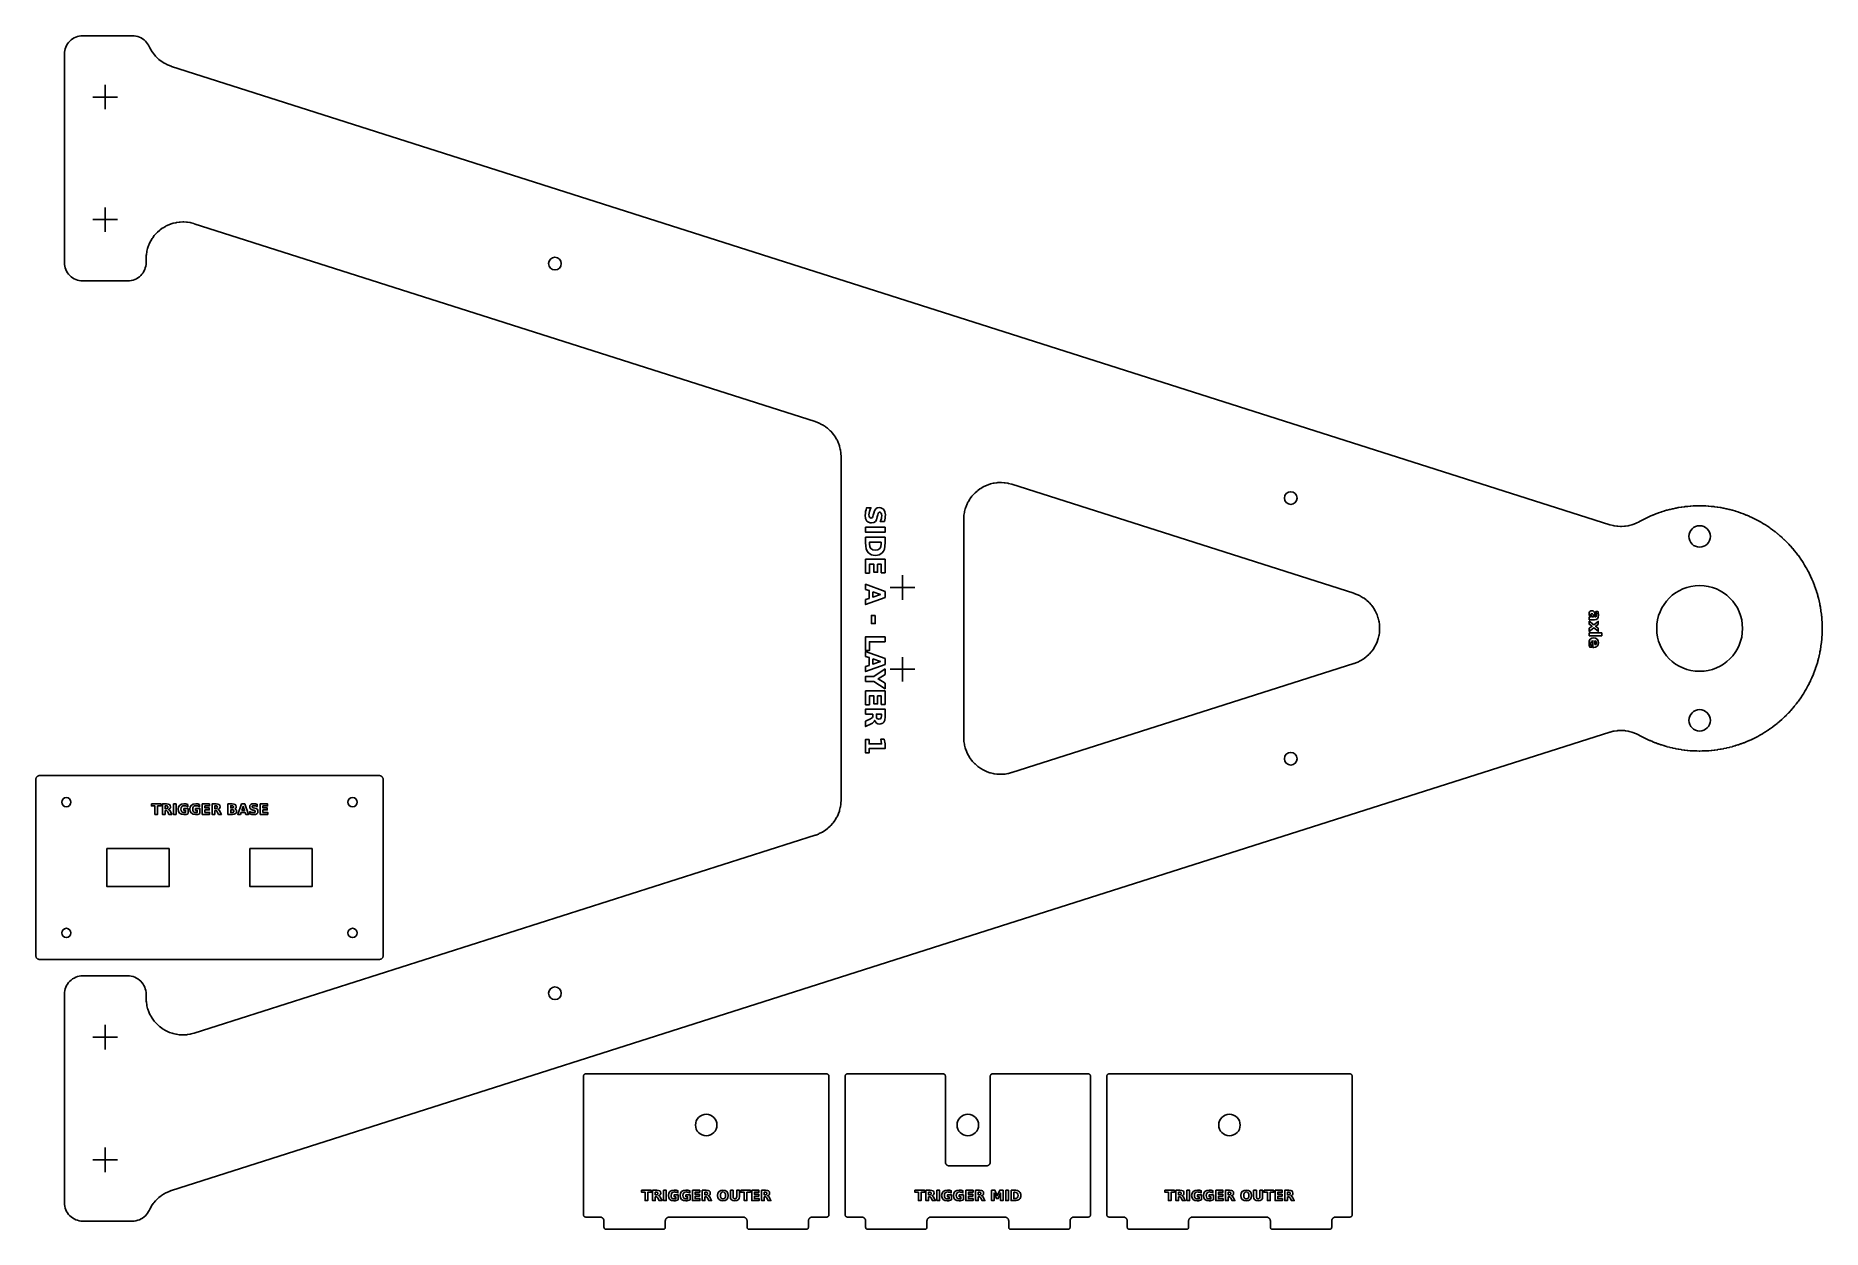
# Model space of a CAD drawing. Header units: millimetres. Extents: x 6 to 880, y 6 to 590.
import ezdxf

# ---------------------------------------------------------------- set-up
doc = ezdxf.new("R2010")
doc.units = ezdxf.units.MM
doc.layers.add('CUT', color=1, linetype='Continuous')
doc.layers.add('ENGRAVE', color=5, linetype='Continuous')

msp = doc.modelspace()

# ---------------------------------------------------------------- linework, layer by layer
at = {"layer": 'CUT'}
for points in [[(61.46, 584.75), (61.47, 584.75), (61.76, 584.14), (62.42, 582.94), (62.66, 582.55), (63.44, 581.42), (63.71, 581.06), (64.6, 580.02), (64.91, 579.69), (65.9, 578.74), (66.24, 578.44), (67.32, 577.6), (67.69, 577.34), (68.85, 576.61), (69.25, 576.39), (70.47, 575.78), (70.89, 575.6), (72.28, 575.08), (72.49, 575), (776, 350.76), (776.22, 350.7), (777.68, 350.31), (778.13, 350.22), (779.5, 350.01), (779.96, 349.96), (781.35, 349.89), (781.81, 349.89), (783.2, 349.96), (783.66, 350.01), (785.03, 350.22), (785.49, 350.32), (786.83, 350.67), (787.27, 350.81), (788.57, 351.3), (789, 351.49), (790.37, 352.17), (790.52, 352.26), (791.57, 352.83), (791.67, 352.89), (791.77, 352.94), (791.86, 352.99), (792.88, 353.52), (792.98, 353.57), (793.07, 353.62), (793.17, 353.67), (794.2, 354.17), (794.3, 354.21), (794.4, 354.26), (794.5, 354.31), (795.54, 354.78), (795.64, 354.83), (795.74, 354.87), (795.84, 354.92), (796.89, 355.37), (796.99, 355.41), (797.09, 355.45), (797.19, 355.49), (798.25, 355.92), (798.36, 355.96), (798.46, 356), (798.56, 356.04), (799.63, 356.43), (799.74, 356.47), (799.84, 356.51), (799.94, 356.55), (801.02, 356.92), (801.13, 356.95), (801.23, 356.99), (801.34, 357.02), (802.43, 357.37), (802.53, 357.4), (802.64, 357.43), (802.74, 357.46), (803.84, 357.78), (803.95, 357.81), (804.05, 357.84), (804.16, 357.87), (805.26, 358.16), (805.37, 358.19), (805.48, 358.21), (805.58, 358.24), (806.69, 358.5), (806.8, 358.53), (806.91, 358.55), (807.02, 358.58), (808.13, 358.81), (808.24, 358.84), (808.35, 358.86), (808.46, 358.88), (809.58, 359.09), (809.69, 359.11), (809.8, 359.12), (809.91, 359.14), (811.03, 359.32), (811.14, 359.34), (811.25, 359.36), (811.36, 359.37), (812.49, 359.53), (812.6, 359.54), (812.71, 359.55), (812.82, 359.57), (813.95, 359.69), (814.06, 359.7), (814.17, 359.72), (814.28, 359.73), (815.42, 359.82), (815.53, 359.83), (815.64, 359.84), (815.75, 359.85), (816.89, 359.92), (817, 359.92), (817.11, 359.93), (817.22, 359.93), (818.36, 359.98), (818.47, 359.98), (818.58, 359.98), (818.69, 359.98), (819.84, 360), (819.95, 360), (820.06, 360), (820.17, 360), (821.31, 359.98), (821.42, 359.98), (821.53, 359.98), (821.64, 359.98), (822.78, 359.93), (822.89, 359.93), (823, 359.92), (823.11, 359.92), (824.25, 359.85), (824.36, 359.84), (824.47, 359.83), (824.58, 359.82), (825.72, 359.73), (825.83, 359.72), (825.94, 359.7), (826.05, 359.69), (827.18, 359.57), (827.29, 359.55), (827.4, 359.54), (827.51, 359.53), (828.64, 359.37), (828.75, 359.36), (828.86, 359.34), (828.97, 359.32), (830.09, 359.14), (830.2, 359.12), (830.31, 359.11), (830.42, 359.09), (831.54, 358.88), (831.65, 358.86), (831.76, 358.84), (831.87, 358.81), (832.98, 358.58), (833.09, 358.55), (833.2, 358.53), (833.31, 358.5), (834.42, 358.24), (834.53, 358.21), (834.63, 358.19), (834.74, 358.16), (835.84, 357.87), (835.95, 357.84), (836.06, 357.81), (836.16, 357.78), (837.26, 357.46), (837.36, 357.43), (837.47, 357.4), (837.58, 357.37), (838.66, 357.02), (838.77, 356.99), (838.87, 356.95), (838.98, 356.92), (840.06, 356.55), (840.16, 356.51), (840.27, 356.47), (840.37, 356.43), (841.44, 356.04), (841.54, 356), (841.65, 355.96), (841.75, 355.92), (842.81, 355.49), (842.91, 355.45), (843.01, 355.41), (843.11, 355.37), (844.16, 354.92), (844.26, 354.87), (844.37, 354.83), (844.47, 354.78), (845.5, 354.31), (845.6, 354.26), (845.7, 354.21), (845.8, 354.17), (846.83, 353.67), (846.93, 353.62), (847.03, 353.57), (847.12, 353.52), (848.14, 352.99), (848.24, 352.94), (848.33, 352.89), (848.43, 352.84), (849.43, 352.29), (849.53, 352.23), (849.62, 352.18), (849.72, 352.12), (850.7, 351.55), (850.8, 351.49), (850.89, 351.43), (850.99, 351.38), (851.96, 350.78), (852.05, 350.72), (852.15, 350.66), (852.24, 350.6), (853.2, 349.98), (853.29, 349.92), (853.38, 349.86), (853.47, 349.79), (854.41, 349.15), (854.5, 349.09), (854.59, 349.02), (854.68, 348.96), (855.61, 348.29), (855.7, 348.22), (855.79, 348.16), (855.87, 348.09), (856.78, 347.4), (856.87, 347.33), (856.96, 347.27), (857.04, 347.2), (857.93, 346.48), (858.02, 346.41), (858.11, 346.34), (858.19, 346.27), (859.06, 345.54), (859.15, 345.47), (859.23, 345.4), (859.32, 345.32), (860.17, 344.57), (860.25, 344.49), (860.33, 344.42), (860.42, 344.34), (861.25, 343.57), (861.33, 343.49), (861.41, 343.42), (861.49, 343.34), (862.31, 342.54), (862.39, 342.46), (862.47, 342.39), (862.54, 342.31), (863.34, 341.49), (863.42, 341.41), (863.49, 341.33), (863.57, 341.25), (864.34, 340.41), (864.42, 340.33), (864.49, 340.25), (864.57, 340.17), (865.32, 339.31), (865.4, 339.23), (865.47, 339.15), (865.54, 339.06), (866.27, 338.19), (866.35, 338.11), (866.42, 338.02), (866.48, 337.93), (867.2, 337.04), (867.27, 336.96), (867.33, 336.87), (867.4, 336.78), (868.09, 335.87), (868.16, 335.79), (868.22, 335.7), (868.29, 335.61), (868.96, 334.68), (869.02, 334.59), (869.09, 334.5), (869.15, 334.41), (869.8, 333.47), (869.86, 333.38), (869.92, 333.29), (869.98, 333.2), (870.6, 332.24), (870.66, 332.15), (870.72, 332.05), (870.78, 331.96), (871.38, 330.99), (871.43, 330.89), (871.49, 330.8), (871.55, 330.7), (872.12, 329.72), (872.18, 329.62), (872.23, 329.53), (872.29, 329.43), (872.84, 328.43), (872.89, 328.33), (872.94, 328.23), (872.99, 328.14), (873.52, 327.12), (873.57, 327.03), (873.62, 326.93), (873.67, 326.83), (874.17, 325.8), (874.22, 325.7), (874.26, 325.6), (874.31, 325.5), (874.78, 324.47), (874.83, 324.36), (874.87, 324.26), (874.92, 324.16), (875.37, 323.11), (875.41, 323.01), (875.45, 322.91), (875.49, 322.81), (875.92, 321.75), (875.96, 321.64), (876, 321.54), (876.04, 321.44), (876.44, 320.37), (876.47, 320.26), (876.51, 320.16), (876.55, 320.06), (876.92, 318.98), (876.95, 318.87), (876.99, 318.77), (877.02, 318.66), (877.37, 317.58), (877.4, 317.47), (877.43, 317.36), (877.46, 317.26), (877.78, 316.16), (877.81, 316.06), (877.84, 315.95), (877.87, 315.84), (878.16, 314.74), (878.19, 314.63), (878.21, 314.52), (878.24, 314.42), (878.5, 313.31), (878.53, 313.2), (878.55, 313.09), (878.58, 312.98), (878.81, 311.87), (878.84, 311.76), (878.86, 311.65), (878.88, 311.54), (879.09, 310.42), (879.11, 310.31), (879.13, 310.2), (879.14, 310.09), (879.32, 308.97), (879.34, 308.86), (879.36, 308.75), (879.37, 308.64), (879.53, 307.51), (879.54, 307.4), (879.55, 307.29), (879.57, 307.18), (879.69, 306.05), (879.71, 305.94), (879.72, 305.83), (879.73, 305.72), (879.82, 304.58), (879.83, 304.47), (879.84, 304.36), (879.85, 304.25), (879.92, 303.11), (879.92, 303), (879.93, 302.89), (879.93, 302.78), (879.98, 301.64), (879.98, 301.53), (879.98, 301.42), (879.98, 301.31), (880, 300.17), (880, 300.06), (880, 299.94), (880, 299.83), (879.98, 298.69), (879.98, 298.58), (879.98, 298.47), (879.98, 298.36), (879.93, 297.22), (879.93, 297.11), (879.92, 297), (879.92, 296.89), (879.85, 295.75), (879.84, 295.64), (879.83, 295.53), (879.82, 295.42), (879.73, 294.28), (879.72, 294.17), (879.71, 294.06), (879.69, 293.95), (879.57, 292.82), (879.55, 292.71), (879.54, 292.6), (879.53, 292.49), (879.37, 291.36), (879.36, 291.25), (879.34, 291.14), (879.32, 291.03), (879.14, 289.91), (879.13, 289.8), (879.11, 289.69), (879.09, 289.58), (878.88, 288.46), (878.86, 288.35), (878.84, 288.24), (878.81, 288.13), (878.58, 287.02), (878.55, 286.91), (878.53, 286.8), (878.5, 286.69), (878.24, 285.58), (878.21, 285.48), (878.19, 285.37), (878.16, 285.26), (877.87, 284.16), (877.84, 284.05), (877.81, 283.94), (877.78, 283.84), (877.46, 282.74), (877.43, 282.64), (877.4, 282.53), (877.37, 282.42), (877.02, 281.34), (876.99, 281.23), (876.95, 281.13), (876.92, 281.02), (876.55, 279.94), (876.51, 279.84), (876.47, 279.74), (876.44, 279.63), (876.04, 278.56), (876, 278.46), (875.96, 278.36), (875.92, 278.25), (875.49, 277.19), (875.45, 277.09), (875.41, 276.99), (875.37, 276.89), (874.92, 275.84), (874.87, 275.74), (874.83, 275.64), (874.78, 275.53), (874.31, 274.5), (874.26, 274.4), (874.22, 274.3), (874.17, 274.2), (873.67, 273.17), (873.62, 273.07), (873.57, 272.97), (873.52, 272.88), (872.99, 271.86), (872.94, 271.77), (872.89, 271.67), (872.84, 271.57), (872.29, 270.57), (872.23, 270.47), (872.18, 270.38), (872.12, 270.28), (871.55, 269.3), (871.49, 269.2), (871.43, 269.11), (871.38, 269.01), (870.78, 268.04), (870.72, 267.95), (870.66, 267.85), (870.6, 267.76), (869.98, 266.8), (869.92, 266.71), (869.86, 266.62), (869.8, 266.53), (869.15, 265.59), (869.09, 265.5), (869.02, 265.41), (868.96, 265.32), (868.29, 264.39), (868.22, 264.3), (868.16, 264.21), (868.09, 264.13), (867.4, 263.22), (867.33, 263.13), (867.27, 263.04), (867.2, 262.96), (866.48, 262.07), (866.42, 261.98), (866.35, 261.89), (866.27, 261.81), (865.54, 260.94), (865.47, 260.85), (865.4, 260.77), (865.32, 260.69), (864.57, 259.83), (864.49, 259.75), (864.42, 259.67), (864.34, 259.59), (863.57, 258.75), (863.49, 258.67), (863.42, 258.59), (863.34, 258.51), (862.54, 257.69), (862.47, 257.61), (862.39, 257.54), (862.31, 257.46), (861.49, 256.66), (861.41, 256.58), (861.33, 256.51), (861.25, 256.43), (860.42, 255.66), (860.33, 255.58), (860.25, 255.51), (860.17, 255.43), (859.32, 254.68), (859.23, 254.6), (859.15, 254.53), (859.06, 254.46), (858.19, 253.73), (858.11, 253.66), (858.02, 253.59), (857.93, 253.52), (857.04, 252.8), (856.96, 252.73), (856.87, 252.67), (856.78, 252.6), (855.87, 251.91), (855.79, 251.84), (855.7, 251.78), (855.61, 251.71), (854.68, 251.04), (854.59, 250.98), (854.5, 250.91), (854.41, 250.85), (853.47, 250.21), (853.38, 250.14), (853.29, 250.08), (853.2, 250.02), (852.24, 249.4), (852.15, 249.34), (852.05, 249.28), (851.96, 249.22), (850.99, 248.62), (850.89, 248.57), (850.8, 248.51), (850.7, 248.45), (849.72, 247.88), (849.62, 247.82), (849.53, 247.77), (849.43, 247.71), (848.43, 247.16), (848.33, 247.11), (848.24, 247.06), (848.14, 247.01), (847.12, 246.48), (847.03, 246.43), (846.93, 246.38), (846.83, 246.33), (845.8, 245.83), (845.7, 245.79), (845.6, 245.74), (845.5, 245.69), (844.47, 245.22), (844.37, 245.17), (844.26, 245.13), (844.16, 245.08), (843.11, 244.63), (843.01, 244.59), (842.91, 244.55), (842.81, 244.51), (841.75, 244.08), (841.65, 244.04), (841.54, 244), (841.44, 243.96), (840.37, 243.57), (840.27, 243.53), (840.16, 243.49), (840.06, 243.45), (838.98, 243.08), (838.87, 243.05), (838.77, 243.01), (838.66, 242.98), (837.58, 242.63), (837.47, 242.6), (837.36, 242.57), (837.26, 242.54), (836.16, 242.22), (836.06, 242.19), (835.95, 242.16), (835.84, 242.13), (834.74, 241.84), (834.63, 241.81), (834.53, 241.79), (834.42, 241.76), (833.31, 241.5), (833.2, 241.47), (833.09, 241.45), (832.98, 241.42), (831.87, 241.19), (831.76, 241.16), (831.65, 241.14), (831.54, 241.12), (830.42, 240.91), (830.31, 240.89), (830.2, 240.88), (830.09, 240.86), (828.97, 240.68), (828.86, 240.66), (828.75, 240.64), (828.64, 240.63), (827.51, 240.47), (827.4, 240.46), (827.29, 240.45), (827.18, 240.43), (826.05, 240.31), (825.94, 240.3), (825.83, 240.28), (825.72, 240.27), (824.58, 240.18), (824.47, 240.17), (824.36, 240.16), (824.25, 240.15), (823.11, 240.08), (823, 240.08), (822.89, 240.07), (822.78, 240.07), (821.64, 240.02), (821.53, 240.02), (821.42, 240.02), (821.31, 240.02), (820.17, 240), (820.06, 240), (819.95, 240), (819.84, 240), (818.69, 240.02), (818.58, 240.02), (818.47, 240.02), (818.36, 240.02), (817.22, 240.07), (817.11, 240.07), (817, 240.08), (816.89, 240.08), (815.75, 240.15), (815.64, 240.16), (815.53, 240.17), (815.42, 240.18), (814.28, 240.27), (814.17, 240.28), (814.06, 240.3), (813.95, 240.31), (812.82, 240.43), (812.71, 240.45), (812.6, 240.46), (812.49, 240.47), (811.36, 240.63), (811.25, 240.64), (811.14, 240.66), (811.03, 240.68), (809.91, 240.86), (809.8, 240.88), (809.69, 240.89), (809.58, 240.91), (808.46, 241.12), (808.35, 241.14), (808.24, 241.16), (808.13, 241.19), (807.02, 241.42), (806.91, 241.45), (806.8, 241.47), (806.69, 241.5), (805.58, 241.76), (805.48, 241.79), (805.37, 241.81), (805.26, 241.84), (804.16, 242.13), (804.05, 242.16), (803.95, 242.19), (803.84, 242.22), (802.74, 242.54), (802.64, 242.57), (802.53, 242.6), (802.43, 242.63), (801.34, 242.98), (801.23, 243.01), (801.13, 243.05), (801.02, 243.08), (799.94, 243.45), (799.84, 243.49), (799.74, 243.53), (799.63, 243.57), (798.56, 243.96), (798.46, 244), (798.36, 244.04), (798.25, 244.08), (797.19, 244.51), (797.09, 244.55), (796.99, 244.59), (796.89, 244.63), (795.84, 245.08), (795.74, 245.13), (795.64, 245.17), (795.54, 245.22), (794.5, 245.69), (794.4, 245.74), (794.3, 245.79), (794.2, 245.83), (793.17, 246.33), (793.07, 246.38), (792.98, 246.43), (792.88, 246.48), (791.86, 247.01), (791.77, 247.06), (791.67, 247.11), (791.57, 247.16), (790.65, 247.67), (790.63, 247.68), (790.41, 247.8), (789.07, 248.47), (788.64, 248.66), (787.34, 249.15), (786.9, 249.29), (785.56, 249.64), (785.11, 249.74), (783.73, 249.95), (783.27, 250), (781.89, 250.07), (781.42, 250.07), (780.04, 250), (779.58, 249.95), (778.2, 249.74), (777.75, 249.65), (776.29, 249.26), (776.07, 249.2), (460, 148.52), (72.49, 25), (72.28, 24.92), (70.89, 24.4), (70.47, 24.22), (69.25, 23.61), (68.85, 23.39), (67.69, 22.66), (67.32, 22.4), (66.24, 21.56), (65.9, 21.26), (64.91, 20.31), (64.6, 19.98), (63.71, 18.94), (63.44, 18.58), (62.66, 17.45), (62.42, 17.06), (61.76, 15.86), (61.47, 15.25), (61.46, 15.25), (61.2, 14.7), (60.74, 13.95), (60.22, 13.25), (59.62, 12.6), (58.97, 12.02), (58.26, 11.5), (57.51, 11.05), (56.71, 10.68), (55.89, 10.38), (55.04, 10.17), (54.17, 10.04), (53.29, 10), (29, 10), (28.12, 10.04), (27.24, 10.17), (26.39, 10.39), (25.56, 10.69), (24.76, 11.06), (24, 11.52), (23.29, 12.04), (22.64, 12.64), (22.04, 13.29), (21.52, 14), (21.06, 14.76), (20.69, 15.56), (20.39, 16.39), (20.17, 17.24), (20.04, 18.12), (20, 19), (20, 121), (20.04, 121.88), (20.17, 122.76), (20.39, 123.61), (20.69, 124.44), (21.06, 125.24), (21.52, 126), (22.04, 126.71), (22.64, 127.36), (23.29, 127.96), (24, 128.48), (24.76, 128.94), (25.56, 129.31), (26.39, 129.61), (27.24, 129.83), (28.12, 129.96), (29, 130), (51, 130), (51.88, 129.96), (52.76, 129.83), (53.61, 129.61), (54.44, 129.31), (55.24, 128.94), (56, 128.48), (56.71, 127.96), (57.36, 127.36), (57.96, 126.71), (58.48, 126), (58.94, 125.24), (59.32, 124.44), (59.61, 123.61), (59.83, 122.76), (59.96, 121.88), (60, 121), (60, 119.23), (60.01, 119), (60.08, 117.56), (60.12, 117.12), (60.32, 115.8), (60.41, 115.36), (60.73, 114.07), (60.86, 113.64), (61.32, 112.39), (61.49, 111.98), (62.06, 110.77), (62.27, 110.38), (62.96, 109.24), (63.21, 108.87), (64.01, 107.8), (64.3, 107.46), (65.2, 106.48), (65.51, 106.16), (66.51, 105.27), (66.85, 104.99), (67.93, 104.21), (68.3, 103.96), (69.45, 103.28), (69.85, 103.08), (71.06, 102.52), (71.47, 102.35), (72.73, 101.91), (73.16, 101.79), (74.46, 101.48), (74.89, 101.39), (76.21, 101.21), (76.66, 101.17), (77.99, 101.12), (78.44, 101.13), (79.77, 101.21), (80.21, 101.26), (81.53, 101.47), (81.96, 101.57), (83.36, 101.94), (83.57, 102), (387.36, 198.83), (387.57, 198.9), (388.9, 199.4), (389.3, 199.57), (390.48, 200.15), (390.86, 200.36), (391.98, 201.04), (392.34, 201.29), (393.38, 202.08), (393.72, 202.36), (394.68, 203.25), (394.98, 203.56), (395.86, 204.54), (396.13, 204.88), (396.9, 205.94), (397.14, 206.3), (397.81, 207.43), (398.01, 207.81), (398.57, 209), (398.73, 209.4), (399.17, 210.64), (399.29, 211.06), (399.61, 212.33), (399.69, 212.76), (399.88, 214.05), (399.93, 214.49), (400, 215.91), (400, 216.12), (400, 383.88), (400, 384.09), (399.93, 385.51), (399.88, 385.95), (399.69, 387.24), (399.61, 387.67), (399.29, 388.94), (399.17, 389.36), (398.73, 390.6), (398.57, 391), (398.01, 392.19), (397.81, 392.57), (397.14, 393.7), (396.9, 394.06), (396.13, 395.12), (395.86, 395.46), (394.98, 396.44), (394.68, 396.75), (393.72, 397.64), (393.38, 397.92), (392.34, 398.71), (391.98, 398.96), (390.86, 399.64), (390.48, 399.85), (389.3, 400.43), (388.9, 400.6), (387.57, 401.1), (387.36, 401.17), (83.57, 498), (83.36, 498.06), (81.96, 498.43), (81.53, 498.53), (80.21, 498.74), (79.77, 498.79), (78.44, 498.87), (77.99, 498.88), (76.66, 498.83), (76.21, 498.79), (74.89, 498.61), (74.46, 498.52), (73.16, 498.21), (72.73, 498.09), (71.47, 497.65), (71.06, 497.48), (69.85, 496.92), (69.45, 496.72), (68.3, 496.04), (67.93, 495.79), (66.85, 495.01), (66.51, 494.73), (65.51, 493.84), (65.2, 493.52), (64.3, 492.54), (64.01, 492.2), (63.21, 491.13), (62.96, 490.76), (62.27, 489.62), (62.06, 489.23), (61.49, 488.02), (61.32, 487.61), (60.86, 486.36), (60.73, 485.93), (60.41, 484.64), (60.32, 484.2), (60.12, 482.88), (60.08, 482.44), (60.01, 481), (60, 480.77), (60, 479), (59.96, 478.12), (59.83, 477.24), (59.61, 476.39), (59.32, 475.56), (58.94, 474.76), (58.48, 474), (57.96, 473.29), (57.36, 472.64), (56.71, 472.04), (56, 471.52), (55.24, 471.06), (54.44, 470.69), (53.61, 470.39), (52.76, 470.17), (51.88, 470.04), (51, 470), (29, 470), (28.12, 470.04), (27.24, 470.17), (26.39, 470.39), (25.56, 470.69), (24.76, 471.06), (24, 471.52), (23.29, 472.04), (22.64, 472.64), (22.04, 473.29), (21.52, 474), (21.06, 474.76), (20.69, 475.56), (20.39, 476.39), (20.17, 477.24), (20.04, 478.12), (20, 479), (20, 581), (20.04, 581.88), (20.17, 582.76), (20.39, 583.61), (20.69, 584.44), (21.06, 585.24), (21.52, 586), (22.04, 586.71), (22.64, 587.36), (23.29, 587.96), (24, 588.48), (24.76, 588.94), (25.56, 589.31), (26.39, 589.61), (27.24, 589.83), (28.12, 589.96), (29, 590), (53.29, 590), (54.17, 589.96), (55.04, 589.83), (55.89, 589.62), (56.71, 589.32), (57.51, 588.95), (58.26, 588.5), (58.97, 587.98), (59.62, 587.4), (60.22, 586.75), (60.74, 586.05), (61.2, 585.3), (61.46, 584.75)], [(650.85, 282.82), (651.05, 282.89), (652.38, 283.38), (652.78, 283.56), (653.96, 284.13), (654.34, 284.34), (655.46, 285.03), (655.82, 285.27), (656.86, 286.07), (657.2, 286.35), (658.16, 287.23), (658.47, 287.55), (659.34, 288.52), (659.61, 288.86), (660.39, 289.92), (660.63, 290.29), (661.29, 291.41), (661.5, 291.8), (662.05, 292.99), (662.22, 293.39), (662.65, 294.62), (662.78, 295.04), (663.09, 296.31), (663.18, 296.74), (663.37, 298.04), (663.41, 298.47), (663.47, 299.78), (663.47, 300.22), (663.41, 301.53), (663.37, 301.96), (663.18, 303.26), (663.09, 303.69), (662.78, 304.96), (662.65, 305.38), (662.22, 306.61), (662.05, 307.01), (661.5, 308.2), (661.29, 308.59), (660.63, 309.71), (660.39, 310.08), (659.61, 311.14), (659.34, 311.48), (658.47, 312.45), (658.16, 312.77), (657.2, 313.65), (656.86, 313.93), (655.82, 314.73), (655.46, 314.97), (654.34, 315.66), (653.96, 315.87), (652.78, 316.44), (652.38, 316.62), (651.05, 317.11), (650.85, 317.18), (483.57, 370.5), (483.36, 370.56), (481.96, 370.93), (481.53, 371.03), (480.21, 371.24), (479.77, 371.29), (478.44, 371.37), (477.99, 371.38), (476.66, 371.33), (476.21, 371.29), (474.89, 371.11), (474.46, 371.02), (473.16, 370.71), (472.73, 370.59), (471.47, 370.15), (471.06, 369.98), (469.85, 369.42), (469.45, 369.22), (468.3, 368.54), (467.93, 368.29), (466.85, 367.51), (466.51, 367.23), (465.51, 366.34), (465.2, 366.02), (464.3, 365.04), (464.01, 364.7), (463.21, 363.63), (462.96, 363.26), (462.27, 362.12), (462.06, 361.73), (461.49, 360.52), (461.32, 360.11), (460.86, 358.86), (460.73, 358.43), (460.41, 357.14), (460.32, 356.7), (460.12, 355.38), (460.08, 354.94), (460.01, 353.5), (460, 353.27), (460, 246.73), (460.01, 246.5), (460.08, 245.06), (460.12, 244.62), (460.32, 243.3), (460.41, 242.86), (460.73, 241.57), (460.86, 241.14), (461.32, 239.89), (461.49, 239.48), (462.06, 238.27), (462.27, 237.88), (462.96, 236.74), (463.21, 236.37), (464.01, 235.3), (464.3, 234.96), (465.2, 233.98), (465.51, 233.66), (466.51, 232.77), (466.85, 232.49), (467.93, 231.71), (468.3, 231.46), (469.45, 230.78), (469.85, 230.58), (471.06, 230.02), (471.47, 229.85), (472.73, 229.41), (473.16, 229.29), (474.46, 228.98), (474.89, 228.89), (476.21, 228.71), (476.66, 228.67), (477.99, 228.62), (478.44, 228.63), (479.77, 228.71), (480.21, 228.76), (481.53, 228.97), (481.96, 229.07), (483.36, 229.44), (483.57, 229.5), (650.85, 282.82)], [(7.61, 138.04), (7.42, 138.09), (7.23, 138.15), (7.06, 138.24), (6.89, 138.34), (6.73, 138.45), (6.59, 138.59), (6.45, 138.73), (6.34, 138.89), (6.24, 139.06), (6.15, 139.23), (6.09, 139.42), (6.04, 139.61), (6.01, 139.8), (6, 140), (6, 226), (6.01, 226.2), (6.04, 226.39), (6.09, 226.58), (6.15, 226.77), (6.24, 226.94), (6.34, 227.11), (6.45, 227.27), (6.59, 227.41), (6.73, 227.55), (6.89, 227.66), (7.06, 227.76), (7.23, 227.85), (7.42, 227.91), (7.61, 227.96), (7.8, 227.99), (8, 228), (174, 228), (174.2, 227.99), (174.39, 227.96), (174.58, 227.91), (174.77, 227.85), (174.94, 227.76), (175.11, 227.66), (175.27, 227.55), (175.41, 227.41), (175.55, 227.27), (175.66, 227.11), (175.76, 226.94), (175.85, 226.77), (175.91, 226.58), (175.96, 226.39), (175.99, 226.2), (176, 226), (176, 140), (175.99, 139.8), (175.96, 139.61), (175.91, 139.42), (175.85, 139.23), (175.76, 139.06), (175.66, 138.89), (175.55, 138.73), (175.41, 138.59), (175.27, 138.45), (175.11, 138.34), (174.94, 138.24), (174.77, 138.15), (174.58, 138.09), (174.39, 138.04), (174.2, 138.01), (174, 138), (8, 138), (7.8, 138.01), (7.61, 138.04)], [(40.8, 192.3), (40.8, 173.7), (71.2, 173.7), (71.2, 192.3), (40.8, 192.3)], [(141.2, 192.3), (110.8, 192.3), (110.8, 173.7), (141.2, 173.7), (141.2, 192.3)], [(275, 12), (274.9, 12), (274.8, 12.02), (274.71, 12.04), (274.62, 12.08), (274.53, 12.12), (274.44, 12.17), (274.37, 12.23), (274.29, 12.29), (274.23, 12.37), (274.17, 12.44), (274.12, 12.53), (274.08, 12.62), (274.04, 12.71), (274.02, 12.8), (274, 12.9), (274, 13), (274, 81), (274, 81.1), (274.02, 81.2), (274.04, 81.29), (274.08, 81.38), (274.12, 81.47), (274.17, 81.56), (274.23, 81.63), (274.29, 81.71), (274.37, 81.77), (274.44, 81.83), (274.53, 81.88), (274.62, 81.92), (274.71, 81.96), (274.8, 81.98), (274.9, 82), (275, 82), (393, 82), (393.1, 82), (393.2, 81.98), (393.29, 81.96), (393.38, 81.92), (393.47, 81.88), (393.56, 81.83), (393.63, 81.77), (393.71, 81.71), (393.77, 81.63), (393.83, 81.56), (393.88, 81.47), (393.92, 81.38), (393.96, 81.29), (393.98, 81.2), (394, 81.1), (394, 81), (394, 13), (394, 12.9), (393.98, 12.8), (393.96, 12.71), (393.92, 12.62), (393.88, 12.53), (393.83, 12.44), (393.77, 12.37), (393.71, 12.29), (393.63, 12.23), (393.56, 12.17), (393.47, 12.12), (393.38, 12.08), (393.29, 12.04), (393.2, 12.02), (393.1, 12), (393, 12), (386.01, 12), (385.99, 12), (385.83, 11.99), (385.78, 11.99), (385.63, 11.97), (385.59, 11.96), (385.44, 11.92), (385.4, 11.91), (385.26, 11.86), (385.21, 11.84), (385.08, 11.77), (385.04, 11.75), (384.91, 11.68), (384.87, 11.65), (384.75, 11.56), (384.71, 11.53), (384.6, 11.43), (384.57, 11.4), (384.47, 11.29), (384.44, 11.25), (384.35, 11.13), (384.32, 11.09), (384.25, 10.96), (384.23, 10.92), (384.16, 10.79), (384.14, 10.74), (384.09, 10.6), (384.08, 10.56), (384.04, 10.41), (384.03, 10.37), (384.01, 10.22), (384.01, 10.17), (384, 10.01), (384, 9.99), (384, 7), (384, 6.9), (383.98, 6.8), (383.96, 6.71), (383.92, 6.62), (383.88, 6.53), (383.83, 6.44), (383.77, 6.37), (383.71, 6.29), (383.63, 6.23), (383.56, 6.17), (383.47, 6.12), (383.38, 6.08), (383.29, 6.04), (383.2, 6.02), (383.1, 6), (383, 6), (355, 6), (354.9, 6), (354.8, 6.02), (354.71, 6.04), (354.62, 6.08), (354.53, 6.12), (354.44, 6.17), (354.37, 6.23), (354.29, 6.29), (354.23, 6.37), (354.17, 6.44), (354.12, 6.53), (354.08, 6.62), (354.04, 6.71), (354.02, 6.8), (354, 6.9), (354, 7), (354, 9.99), (354, 10.01), (353.99, 10.17), (353.99, 10.22), (353.97, 10.37), (353.96, 10.41), (353.92, 10.56), (353.91, 10.6), (353.86, 10.74), (353.84, 10.79), (353.77, 10.92), (353.75, 10.96), (353.68, 11.09), (353.65, 11.13), (353.56, 11.25), (353.53, 11.29), (353.43, 11.4), (353.4, 11.43), (353.29, 11.53), (353.25, 11.56), (353.13, 11.65), (353.09, 11.68), (352.96, 11.75), (352.92, 11.77), (352.79, 11.84), (352.74, 11.86), (352.6, 11.91), (352.56, 11.92), (352.41, 11.96), (352.37, 11.97), (352.22, 11.99), (352.17, 11.99), (352.01, 12), (351.99, 12), (316.01, 12), (315.99, 12), (315.83, 11.99), (315.78, 11.99), (315.63, 11.97), (315.59, 11.96), (315.44, 11.92), (315.4, 11.91), (315.26, 11.86), (315.21, 11.84), (315.08, 11.77), (315.04, 11.75), (314.91, 11.68), (314.87, 11.65), (314.75, 11.56), (314.71, 11.53), (314.6, 11.43), (314.57, 11.4), (314.47, 11.29), (314.44, 11.25), (314.35, 11.13), (314.32, 11.09), (314.25, 10.96), (314.23, 10.92), (314.16, 10.79), (314.14, 10.74), (314.09, 10.6), (314.08, 10.56), (314.04, 10.41), (314.03, 10.37), (314.01, 10.22), (314.01, 10.17), (314, 10.01), (314, 9.99), (314, 7), (314, 6.9), (313.98, 6.8), (313.96, 6.71), (313.92, 6.62), (313.88, 6.53), (313.83, 6.44), (313.77, 6.37), (313.71, 6.29), (313.63, 6.23), (313.56, 6.17), (313.47, 6.12), (313.38, 6.08), (313.29, 6.04), (313.2, 6.02), (313.1, 6), (313, 6), (285, 6), (284.9, 6), (284.8, 6.02), (284.71, 6.04), (284.62, 6.08), (284.53, 6.12), (284.44, 6.17), (284.37, 6.23), (284.29, 6.29), (284.23, 6.37), (284.17, 6.44), (284.12, 6.53), (284.08, 6.62), (284.04, 6.71), (284.02, 6.8), (284, 6.9), (284, 7), (284, 9.99), (284, 10.01), (283.99, 10.17), (283.99, 10.22), (283.97, 10.37), (283.96, 10.41), (283.92, 10.56), (283.91, 10.6), (283.86, 10.74), (283.84, 10.79), (283.77, 10.92), (283.75, 10.96), (283.68, 11.09), (283.65, 11.13), (283.56, 11.25), (283.53, 11.29), (283.43, 11.4), (283.4, 11.43), (283.29, 11.53), (283.25, 11.56), (283.13, 11.65), (283.09, 11.68), (282.96, 11.75), (282.92, 11.77), (282.79, 11.84), (282.74, 11.86), (282.6, 11.91), (282.56, 11.92), (282.41, 11.96), (282.37, 11.97), (282.22, 11.99), (282.17, 11.99), (282.01, 12), (281.99, 12), (275, 12)], [(403, 12), (402.9, 12), (402.8, 12.02), (402.71, 12.04), (402.62, 12.08), (402.53, 12.12), (402.44, 12.17), (402.37, 12.23), (402.29, 12.29), (402.23, 12.37), (402.17, 12.44), (402.12, 12.53), (402.08, 12.62), (402.04, 12.71), (402.02, 12.8), (402, 12.9), (402, 13), (402, 81), (402, 81.1), (402.02, 81.2), (402.04, 81.29), (402.08, 81.38), (402.12, 81.47), (402.17, 81.56), (402.23, 81.63), (402.29, 81.71), (402.37, 81.77), (402.44, 81.83), (402.53, 81.88), (402.62, 81.92), (402.71, 81.96), (402.8, 81.98), (402.9, 82), (403, 82), (450, 82), (450.1, 82), (450.2, 81.98), (450.29, 81.96), (450.38, 81.92), (450.47, 81.88), (450.56, 81.83), (450.63, 81.77), (450.71, 81.71), (450.77, 81.63), (450.83, 81.56), (450.88, 81.47), (450.92, 81.38), (450.96, 81.29), (450.98, 81.2), (451, 81.1), (451, 81), (451, 39.01), (451, 38.99), (451.01, 38.83), (451.01, 38.78), (451.03, 38.63), (451.04, 38.59), (451.08, 38.44), (451.09, 38.4), (451.14, 38.26), (451.16, 38.21), (451.23, 38.08), (451.25, 38.04), (451.32, 37.91), (451.35, 37.87), (451.44, 37.75), (451.47, 37.71), (451.57, 37.6), (451.6, 37.57), (451.71, 37.47), (451.75, 37.44), (451.87, 37.35), (451.91, 37.32), (452.04, 37.25), (452.08, 37.23), (452.21, 37.16), (452.26, 37.14), (452.4, 37.09), (452.44, 37.08), (452.59, 37.04), (452.63, 37.03), (452.78, 37.01), (452.83, 37.01), (452.99, 37), (453.01, 37), (470.99, 37), (471.01, 37), (471.17, 37.01), (471.22, 37.01), (471.37, 37.03), (471.41, 37.04), (471.56, 37.08), (471.6, 37.09), (471.74, 37.14), (471.79, 37.16), (471.92, 37.23), (471.96, 37.25), (472.09, 37.32), (472.13, 37.35), (472.25, 37.44), (472.29, 37.47), (472.4, 37.57), (472.43, 37.6), (472.53, 37.71), (472.56, 37.75), (472.65, 37.87), (472.68, 37.91), (472.75, 38.04), (472.77, 38.08), (472.84, 38.21), (472.86, 38.26), (472.91, 38.4), (472.92, 38.44), (472.96, 38.59), (472.97, 38.63), (472.99, 38.78), (472.99, 38.83), (473, 38.99), (473, 39.01), (473, 81), (473, 81.1), (473.02, 81.2), (473.04, 81.29), (473.08, 81.38), (473.12, 81.47), (473.17, 81.56), (473.23, 81.63), (473.29, 81.71), (473.37, 81.77), (473.44, 81.83), (473.53, 81.88), (473.62, 81.92), (473.71, 81.96), (473.8, 81.98), (473.9, 82), (474, 82), (521, 82), (521.1, 82), (521.2, 81.98), (521.29, 81.96), (521.38, 81.92), (521.47, 81.88), (521.56, 81.83), (521.63, 81.77), (521.71, 81.71), (521.77, 81.63), (521.83, 81.56), (521.88, 81.47), (521.92, 81.38), (521.96, 81.29), (521.98, 81.2), (522, 81.1), (522, 81), (522, 13), (522, 12.9), (521.98, 12.8), (521.96, 12.71), (521.92, 12.62), (521.88, 12.53), (521.83, 12.44), (521.77, 12.37), (521.71, 12.29), (521.63, 12.23), (521.56, 12.17), (521.47, 12.12), (521.38, 12.08), (521.29, 12.04), (521.2, 12.02), (521.1, 12), (521, 12), (514.01, 12), (513.99, 12), (513.83, 11.99), (513.78, 11.99), (513.63, 11.97), (513.59, 11.96), (513.44, 11.92), (513.4, 11.91), (513.26, 11.86), (513.21, 11.84), (513.08, 11.77), (513.04, 11.75), (512.91, 11.68), (512.87, 11.65), (512.75, 11.56), (512.71, 11.53), (512.6, 11.43), (512.57, 11.4), (512.47, 11.29), (512.44, 11.25), (512.35, 11.13), (512.32, 11.09), (512.25, 10.96), (512.23, 10.92), (512.16, 10.79), (512.14, 10.74), (512.09, 10.6), (512.08, 10.56), (512.04, 10.41), (512.03, 10.37), (512.01, 10.22), (512.01, 10.17), (512, 10.01), (512, 9.99), (512, 7), (512, 6.9), (511.98, 6.8), (511.96, 6.71), (511.92, 6.62), (511.88, 6.53), (511.83, 6.44), (511.77, 6.37), (511.71, 6.29), (511.63, 6.23), (511.56, 6.17), (511.47, 6.12), (511.38, 6.08), (511.29, 6.04), (511.2, 6.02), (511.1, 6), (511, 6), (483, 6), (482.9, 6), (482.8, 6.02), (482.71, 6.04), (482.62, 6.08), (482.53, 6.12), (482.44, 6.17), (482.37, 6.23), (482.29, 6.29), (482.23, 6.37), (482.17, 6.44), (482.12, 6.53), (482.08, 6.62), (482.04, 6.71), (482.02, 6.8), (482, 6.9), (482, 7), (482, 9.99), (482, 10.01), (481.99, 10.17), (481.99, 10.22), (481.97, 10.37), (481.96, 10.41), (481.92, 10.56), (481.91, 10.6), (481.86, 10.74), (481.84, 10.79), (481.77, 10.92), (481.75, 10.96), (481.68, 11.09), (481.65, 11.13), (481.56, 11.25), (481.53, 11.29), (481.43, 11.4), (481.4, 11.43), (481.29, 11.53), (481.25, 11.56), (481.13, 11.65), (481.09, 11.68), (480.96, 11.75), (480.92, 11.77), (480.79, 11.84), (480.74, 11.86), (480.6, 11.91), (480.56, 11.92), (480.41, 11.96), (480.37, 11.97), (480.22, 11.99), (480.17, 11.99), (480.01, 12), (479.99, 12), (444.01, 12), (443.99, 12), (443.83, 11.99), (443.78, 11.99), (443.63, 11.97), (443.59, 11.96), (443.44, 11.92), (443.4, 11.91), (443.26, 11.86), (443.21, 11.84), (443.08, 11.77), (443.04, 11.75), (442.91, 11.68), (442.87, 11.65), (442.75, 11.56), (442.71, 11.53), (442.6, 11.43), (442.57, 11.4), (442.47, 11.29), (442.44, 11.25), (442.35, 11.13), (442.32, 11.09), (442.25, 10.96), (442.23, 10.92), (442.16, 10.79), (442.14, 10.74), (442.09, 10.6), (442.08, 10.56), (442.04, 10.41), (442.03, 10.37), (442.01, 10.22), (442.01, 10.17), (442, 10.01), (442, 9.99), (442, 7), (442, 6.9), (441.98, 6.8), (441.96, 6.71), (441.92, 6.62), (441.88, 6.53), (441.83, 6.44), (441.77, 6.37), (441.71, 6.29), (441.63, 6.23), (441.56, 6.17), (441.47, 6.12), (441.38, 6.08), (441.29, 6.04), (441.2, 6.02), (441.1, 6), (441, 6), (413, 6), (412.9, 6), (412.8, 6.02), (412.71, 6.04), (412.62, 6.08), (412.53, 6.12), (412.44, 6.17), (412.37, 6.23), (412.29, 6.29), (412.23, 6.37), (412.17, 6.44), (412.12, 6.53), (412.08, 6.62), (412.04, 6.71), (412.02, 6.8), (412, 6.9), (412, 7), (412, 9.99), (412, 10.01), (411.99, 10.17), (411.99, 10.22), (411.97, 10.37), (411.96, 10.41), (411.92, 10.56), (411.91, 10.6), (411.86, 10.74), (411.84, 10.79), (411.77, 10.92), (411.75, 10.96), (411.68, 11.09), (411.65, 11.13), (411.56, 11.25), (411.53, 11.29), (411.43, 11.4), (411.4, 11.43), (411.29, 11.53), (411.25, 11.56), (411.13, 11.65), (411.09, 11.68), (410.96, 11.75), (410.92, 11.77), (410.79, 11.84), (410.74, 11.86), (410.6, 11.91), (410.56, 11.92), (410.41, 11.96), (410.37, 11.97), (410.22, 11.99), (410.17, 11.99), (410.01, 12), (409.99, 12), (403, 12)], [(531, 12), (530.9, 12), (530.8, 12.02), (530.71, 12.04), (530.62, 12.08), (530.53, 12.12), (530.44, 12.17), (530.37, 12.23), (530.29, 12.29), (530.23, 12.37), (530.17, 12.44), (530.12, 12.53), (530.08, 12.62), (530.04, 12.71), (530.02, 12.8), (530, 12.9), (530, 13), (530, 81), (530, 81.1), (530.02, 81.2), (530.04, 81.29), (530.08, 81.38), (530.12, 81.47), (530.17, 81.56), (530.23, 81.63), (530.29, 81.71), (530.37, 81.77), (530.44, 81.83), (530.53, 81.88), (530.62, 81.92), (530.71, 81.96), (530.8, 81.98), (530.9, 82), (531, 82), (649, 82), (649.1, 82), (649.2, 81.98), (649.29, 81.96), (649.38, 81.92), (649.47, 81.88), (649.56, 81.83), (649.63, 81.77), (649.71, 81.71), (649.77, 81.63), (649.83, 81.56), (649.88, 81.47), (649.92, 81.38), (649.96, 81.29), (649.98, 81.2), (650, 81.1), (650, 81), (650, 13), (650, 12.9), (649.98, 12.8), (649.96, 12.71), (649.92, 12.62), (649.88, 12.53), (649.83, 12.44), (649.77, 12.37), (649.71, 12.29), (649.63, 12.23), (649.56, 12.17), (649.47, 12.12), (649.38, 12.08), (649.29, 12.04), (649.2, 12.02), (649.1, 12), (649, 12), (642.01, 12), (641.99, 12), (641.83, 11.99), (641.78, 11.99), (641.63, 11.97), (641.59, 11.96), (641.44, 11.92), (641.4, 11.91), (641.26, 11.86), (641.21, 11.84), (641.08, 11.77), (641.04, 11.75), (640.91, 11.68), (640.87, 11.65), (640.75, 11.56), (640.71, 11.53), (640.6, 11.43), (640.57, 11.4), (640.47, 11.29), (640.44, 11.25), (640.35, 11.13), (640.32, 11.09), (640.25, 10.96), (640.23, 10.92), (640.16, 10.79), (640.14, 10.74), (640.09, 10.6), (640.08, 10.56), (640.04, 10.41), (640.03, 10.37), (640.01, 10.22), (640.01, 10.17), (640, 10.01), (640, 9.99), (640, 7), (640, 6.9), (639.98, 6.8), (639.96, 6.71), (639.92, 6.62), (639.88, 6.53), (639.83, 6.44), (639.77, 6.37), (639.71, 6.29), (639.63, 6.23), (639.56, 6.17), (639.47, 6.12), (639.38, 6.08), (639.29, 6.04), (639.2, 6.02), (639.1, 6), (639, 6), (611, 6), (610.9, 6), (610.8, 6.02), (610.71, 6.04), (610.62, 6.08), (610.53, 6.12), (610.44, 6.17), (610.37, 6.23), (610.29, 6.29), (610.23, 6.37), (610.17, 6.44), (610.12, 6.53), (610.08, 6.62), (610.04, 6.71), (610.02, 6.8), (610, 6.9), (610, 7), (610, 9.99), (610, 10.01), (609.99, 10.17), (609.99, 10.22), (609.97, 10.37), (609.96, 10.41), (609.92, 10.56), (609.91, 10.6), (609.86, 10.74), (609.84, 10.79), (609.77, 10.92), (609.75, 10.96), (609.68, 11.09), (609.65, 11.13), (609.56, 11.25), (609.53, 11.29), (609.43, 11.4), (609.4, 11.43), (609.29, 11.53), (609.25, 11.56), (609.13, 11.65), (609.09, 11.68), (608.96, 11.75), (608.92, 11.77), (608.79, 11.84), (608.74, 11.86), (608.6, 11.91), (608.56, 11.92), (608.41, 11.96), (608.37, 11.97), (608.22, 11.99), (608.17, 11.99), (608.01, 12), (607.99, 12), (572.01, 12), (571.99, 12), (571.83, 11.99), (571.78, 11.99), (571.63, 11.97), (571.59, 11.96), (571.44, 11.92), (571.4, 11.91), (571.26, 11.86), (571.21, 11.84), (571.08, 11.77), (571.04, 11.75), (570.91, 11.68), (570.87, 11.65), (570.75, 11.56), (570.71, 11.53), (570.6, 11.43), (570.57, 11.4), (570.47, 11.29), (570.44, 11.25), (570.35, 11.13), (570.32, 11.09), (570.25, 10.96), (570.23, 10.92), (570.16, 10.79), (570.14, 10.74), (570.09, 10.6), (570.08, 10.56), (570.04, 10.41), (570.03, 10.37), (570.01, 10.22), (570.01, 10.17), (570, 10.01), (570, 9.99), (570, 7), (570, 6.9), (569.98, 6.8), (569.96, 6.71), (569.92, 6.62), (569.88, 6.53), (569.83, 6.44), (569.77, 6.37), (569.71, 6.29), (569.63, 6.23), (569.56, 6.17), (569.47, 6.12), (569.38, 6.08), (569.29, 6.04), (569.2, 6.02), (569.1, 6), (569, 6), (541, 6), (540.9, 6), (540.8, 6.02), (540.71, 6.04), (540.62, 6.08), (540.53, 6.12), (540.44, 6.17), (540.37, 6.23), (540.29, 6.29), (540.23, 6.37), (540.17, 6.44), (540.12, 6.53), (540.08, 6.62), (540.04, 6.71), (540.02, 6.8), (540, 6.9), (540, 7), (540, 9.99), (540, 10.01), (539.99, 10.17), (539.99, 10.22), (539.97, 10.37), (539.96, 10.41), (539.92, 10.56), (539.91, 10.6), (539.86, 10.74), (539.84, 10.79), (539.77, 10.92), (539.75, 10.96), (539.68, 11.09), (539.65, 11.13), (539.56, 11.25), (539.53, 11.29), (539.43, 11.4), (539.4, 11.43), (539.29, 11.53), (539.25, 11.56), (539.13, 11.65), (539.09, 11.68), (538.96, 11.75), (538.92, 11.77), (538.79, 11.84), (538.74, 11.86), (538.6, 11.91), (538.56, 11.92), (538.41, 11.96), (538.37, 11.97), (538.22, 11.99), (538.17, 11.99), (538.01, 12), (537.99, 12), (531, 12)]]:
    msp.add_lwpolyline(points, close=True, dxfattribs=at)
for centre, radius in [((260, 478.5), 3.1), ((620, 363.75), 3.1), ((820, 345), 5.25), ((820, 300), 21), ((820, 255), 5.25), ((620, 236.25), 3.1), ((21, 215), 2.25), ((161, 215), 2.25), ((21, 151), 2.25), ((161, 151), 2.25), ((260, 121.5), 3.1), ((334, 57), 5.25), ((462, 57), 5.25), ((590, 57), 5.25)]:
    msp.add_circle(centre, radius, dxfattribs=at)
at = {"layer": 'ENGRAVE'}
for points in [[(34, 560), (46, 560)], [(40, 566), (40, 554)], [(34, 500), (46, 500)], [(40, 506), (40, 494)], [(430, 326), (430, 314)], [(424, 320), (436, 320)], [(424, 280), (436, 280)], [(430, 286), (430, 274)], [(40, 106), (40, 94)], [(34, 100), (46, 100)], [(40, 46), (40, 34)], [(34, 40), (46, 40)]]:
    msp.add_lwpolyline(points, dxfattribs=at)
for points in [[(421.18, 352.24), (419.17, 352.24), (419.48, 353.01), (419.7, 353.76), (419.83, 354.48), (419.88, 355.16), (419.82, 355.93), (419.64, 356.46), (419.33, 356.77), (418.89, 356.88), (418.55, 356.81), (418.29, 356.6), (418.1, 356.2), (417.93, 355.57), (417.72, 354.53), (417.32, 353.18), (416.75, 352.28), (415.97, 351.78), (414.91, 351.62), (414.18, 351.67), (413.01, 352.14), (412.58, 352.55), (412.01, 353.72), (411.82, 355.39), (411.86, 356.29), (411.99, 357.19), (412.2, 358.1), (412.5, 359.01), (414.56, 359.01), (414.14, 358.12), (413.83, 357.26), (413.65, 356.42), (413.59, 355.62), (413.65, 354.91), (413.85, 354.4), (414.18, 354.08), (414.62, 353.97), (415.01, 354.04), (415.3, 354.26), (415.53, 354.69), (415.73, 355.41), (415.94, 356.36), (416.34, 357.59), (416.91, 358.44), (417.7, 358.93), (418.71, 359.09), (419.38, 359.04), (420.47, 358.58), (420.89, 358.18), (421.46, 357.07), (421.65, 355.55), (421.62, 354.76), (421.53, 353.94), (421.38, 353.11), (421.18, 352.24)], [(421.48, 349.47), (421.48, 347.03), (412, 347.03), (412, 349.47), (421.48, 349.47)], [(421.48, 344.63), (421.48, 342.06), (421.4, 340.17), (421.17, 338.84), (420.76, 337.86), (420.13, 337.03), (419.43, 336.45), (418.64, 336.04), (417.75, 335.8), (416.75, 335.72), (415.73, 335.8), (414.83, 336.04), (414.04, 336.45), (413.35, 337.03), (412.72, 337.87), (412.31, 338.86), (412.08, 340.19), (412, 342.06), (412, 344.63), (421.48, 344.63)], [(419.63, 342.19), (413.85, 342.19), (413.85, 341.31), (414.03, 339.99), (414.59, 339.03), (415.5, 338.43), (416.75, 338.24), (417.99, 338.43), (418.89, 339.02), (419.45, 339.99), (419.63, 341.31), (419.63, 342.19)], [(421.48, 333.84), (421.48, 327.25), (419.63, 327.25), (419.63, 331.4), (417.87, 331.4), (417.87, 327.49), (416.02, 327.49), (416.02, 331.4), (413.85, 331.4), (413.85, 327.11), (412, 327.11), (412, 333.84), (421.48, 333.84)], [(413.73, 314.68), (413.73, 318.51), (412, 319.11), (412, 321.57), (421.48, 318.06), (421.48, 315.14), (412, 311.63), (412, 314.09), (413.73, 314.68)], [(415.49, 317.9), (415.49, 315.3), (419.26, 316.6), (415.49, 317.9)], [(416.67, 306.34), (416.67, 302.35), (414.82, 302.35), (414.82, 306.34), (416.67, 306.34)], [(768.5, 304.23), (766, 304.23), (766, 305.64), (766.65, 305.64), (766.3, 305.94), (766.07, 306.27), (765.93, 306.66), (765.89, 307.13), (765.99, 307.74), (766.28, 308.23), (766.74, 308.55), (767.31, 308.65), (767.98, 308.52), (768.44, 308.13), (768.71, 307.45), (768.8, 306.46), (768.8, 305.64), (768.91, 305.64), (769.2, 305.7), (769.4, 305.9), (769.51, 306.24), (769.55, 306.72), (769.53, 307.15), (769.46, 307.55), (769.35, 307.93), (769.19, 308.27), (770.26, 308.27), (770.35, 307.82), (770.42, 307.37), (770.47, 306.92), (770.48, 306.46), (770.36, 305.44), (770.01, 304.75), (769.4, 304.36), (768.5, 304.23)], [(767.97, 306.37), (767.93, 306.75), (767.82, 307.02), (767.64, 307.19), (767.38, 307.24), (767.15, 307.2), (766.97, 307.07), (766.85, 306.85), (766.82, 306.57), (766.89, 306.21), (767.1, 305.91), (767.42, 305.71), (767.81, 305.64), (767.97, 305.64), (767.97, 306.37)], [(768.24, 301.82), (770.38, 303.4), (770.38, 301.92), (769.08, 301.03), (770.38, 300.12), (770.38, 298.64), (768.25, 300.22), (766, 298.56), (766, 300.04), (767.38, 301.03), (766, 302), (766, 303.48), (768.24, 301.82)], [(772.08, 297.77), (772.08, 296.37), (766, 296.37), (766, 297.77), (772.08, 297.77)], [(421.48, 295.93), (421.48, 293.48), (413.85, 293.48), (413.85, 289.19), (412, 289.19), (412, 295.93), (421.48, 295.93)], [(413.73, 281.89), (413.73, 285.72), (412, 286.32), (412, 288.78), (421.48, 285.27), (421.48, 282.35), (412, 278.84), (412, 281.3), (413.73, 281.89)], [(768.2, 290.66), (767.8, 290.66), (767.8, 293.93), (767.37, 293.81), (767.06, 293.57), (766.88, 293.21), (766.82, 292.72), (766.85, 292.27), (766.95, 291.82), (767.11, 291.35), (767.34, 290.86), (766.27, 290.86), (766.1, 291.36), (765.98, 291.86), (765.91, 292.35), (765.89, 292.85), (766.04, 293.9), (766.49, 294.7), (767.22, 295.19), (768.18, 295.35), (769.14, 295.19), (769.87, 294.71), (770.33, 293.94), (770.48, 292.93), (770.33, 292), (769.86, 291.28), (769.13, 290.81), (768.2, 290.66)], [(768.66, 292.1), (769.02, 292.15), (769.31, 292.33), (769.49, 292.6), (769.55, 292.94), (769.49, 293.3), (769.32, 293.6), (769.04, 293.8), (768.66, 293.91), (768.66, 292.1)], [(421.48, 280.15), (421.48, 277.48), (418.1, 275.32), (421.48, 273.16), (421.48, 270.48), (415.99, 274.09), (412, 274.09), (412, 276.54), (415.99, 276.54), (421.48, 280.15)], [(415.49, 285.11), (415.49, 282.51), (419.26, 283.81), (415.49, 285.11)], [(421.48, 269.41), (421.48, 262.82), (419.63, 262.82), (419.63, 266.97), (417.87, 266.97), (417.87, 263.07), (416.02, 263.07), (416.02, 266.97), (413.85, 266.97), (413.85, 262.68), (412, 262.68), (412, 269.41), (421.48, 269.41)], [(415.59, 258.09), (412, 258.09), (412, 260.53), (421.48, 260.53), (421.48, 256.8), (421.32, 255.18), (420.85, 254.06), (420.49, 253.68), (419.5, 253.24), (418.86, 253.18), (418.01, 253.3), (417.32, 253.64), (416.8, 254.21), (416.43, 255.01), (416.24, 254.53), (415.91, 254.11), (415.41, 253.71), (414.69, 253.3), (412, 251.98), (412, 254.58), (414.35, 255.74), (414.95, 256.09), (415.33, 256.44), (415.52, 256.86), (415.59, 257.4), (415.59, 258.09)], [(417.28, 257.06), (417.35, 256.4), (417.56, 255.96), (417.94, 255.71), (418.5, 255.63), (419.06, 255.71), (419.43, 255.96), (419.64, 256.4), (419.71, 257.06), (419.71, 258.09), (417.28, 258.09), (417.28, 257.06)], [(413.69, 245.67), (413.69, 243.51), (419.81, 243.51), (419.36, 245.73), (421.02, 245.73), (421.48, 243.52), (421.48, 241.2), (413.69, 241.2), (413.69, 239.04), (412, 239.04), (412, 245.67), (413.69, 245.67)], [(62.58, 214.1), (67.29, 214.1), (67.29, 213.11), (65.6, 213.11), (65.6, 209), (64.28, 209), (64.28, 213.11), (62.58, 213.11), (62.58, 214.1)], [(69.29, 210.93), (69.29, 209), (67.97, 209), (67.97, 214.1), (69.98, 214.1), (70.85, 214.02), (71.46, 213.76), (71.81, 213.33), (71.93, 212.69), (71.87, 212.23), (71.68, 211.86), (71.38, 211.58), (70.95, 211.39), (71.2, 211.29), (71.43, 211.11), (71.64, 210.83), (71.86, 210.45), (72.58, 209), (71.18, 209), (70.55, 210.27), (70.36, 210.59), (70.17, 210.79), (69.95, 210.9), (69.66, 210.93), (69.29, 210.93)], [(69.84, 211.84), (70.19, 211.88), (70.43, 211.99), (70.57, 212.2), (70.61, 212.5), (70.57, 212.8), (70.43, 213), (70.19, 213.11), (69.84, 213.15), (69.29, 213.15), (69.29, 211.84), (69.84, 211.84)], [(73.36, 214.1), (74.68, 214.1), (74.68, 209), (73.36, 209), (73.36, 214.1)], [(80.55, 209.38), (80.05, 209.17), (79.53, 209.02), (78.99, 208.93), (78.43, 208.9), (77.29, 209.08), (76.41, 209.61), (75.86, 210.45), (75.67, 211.55), (75.86, 212.65), (76.43, 213.49), (77.33, 214.02), (78.51, 214.2), (79, 214.17), (79.48, 214.1), (79.93, 213.98), (80.36, 213.82), (80.36, 212.76), (79.94, 212.97), (79.51, 213.12), (79.09, 213.21), (78.67, 213.24), (77.97, 213.13), (77.46, 212.8), (77.14, 212.27), (77.03, 211.55), (77.13, 210.83), (77.44, 210.3), (77.94, 209.96), (78.61, 209.85), (78.8, 209.86), (78.99, 209.88), (79.15, 209.91), (79.3, 209.96), (79.3, 210.95), (78.5, 210.95), (78.5, 211.83), (80.55, 211.83), (80.55, 209.38)], [(86.3, 209.38), (85.79, 209.17), (85.27, 209.02), (84.74, 208.93), (84.18, 208.9), (83.04, 209.08), (82.16, 209.61), (81.6, 210.45), (81.41, 211.55), (81.6, 212.65), (82.17, 213.49), (83.07, 214.02), (84.25, 214.2), (84.75, 214.17), (85.23, 214.1), (85.68, 213.98), (86.11, 213.82), (86.11, 212.76), (85.68, 212.97), (85.26, 213.12), (84.84, 213.21), (84.41, 213.24), (83.72, 213.13), (83.2, 212.8), (82.88, 212.27), (82.78, 211.55), (82.88, 210.83), (83.19, 210.3), (83.68, 209.96), (84.35, 209.85), (84.55, 209.86), (84.73, 209.88), (84.9, 209.91), (85.05, 209.96), (85.05, 210.95), (84.24, 210.95), (84.24, 211.83), (86.3, 211.83), (86.3, 209.38)], [(87.45, 214.1), (91, 214.1), (91, 213.11), (88.77, 213.11), (88.77, 212.16), (90.87, 212.16), (90.87, 211.16), (88.77, 211.16), (88.77, 209.99), (91.08, 209.99), (91.08, 209), (87.45, 209), (87.45, 214.1)], [(93.55, 210.93), (93.55, 209), (92.24, 209), (92.24, 214.1), (94.25, 214.1), (95.12, 214.02), (95.72, 213.76), (96.08, 213.33), (96.19, 212.69), (96.13, 212.23), (95.95, 211.86), (95.64, 211.58), (95.21, 211.39), (95.47, 211.29), (95.7, 211.11), (95.91, 210.83), (96.13, 210.45), (96.84, 209), (95.44, 209), (94.82, 210.27), (94.63, 210.59), (94.44, 210.79), (94.21, 210.9), (93.92, 210.93), (93.55, 210.93)], [(94.11, 211.84), (94.46, 211.88), (94.7, 211.99), (94.83, 212.2), (94.88, 212.5), (94.83, 212.8), (94.7, 213), (94.46, 213.11), (94.11, 213.15), (93.55, 213.15), (93.55, 211.84), (94.11, 211.84)], [(103.38, 211.73), (103.75, 211.56), (104.03, 211.28), (104.21, 210.91), (104.26, 210.46), (104.14, 209.82), (103.76, 209.36), (103.14, 209.09), (102.25, 209), (100.06, 209), (100.06, 214.1), (102.04, 214.1), (102.96, 214.02), (103.58, 213.78), (103.94, 213.36), (104.06, 212.75), (104.01, 212.41), (103.88, 212.12), (103.67, 211.89), (103.38, 211.73)], [(102.11, 212.13), (102.38, 212.16), (102.58, 212.26), (102.7, 212.43), (102.74, 212.67), (102.7, 212.9), (102.58, 213.07), (102.38, 213.17), (102.11, 213.21), (101.38, 213.21), (101.38, 212.13), (102.11, 212.13)], [(102.15, 209.9), (102.5, 209.94), (102.75, 210.06), (102.9, 210.27), (102.95, 210.57), (102.9, 210.86), (102.75, 211.07), (102.5, 211.19), (102.15, 211.23), (101.38, 211.23), (101.38, 209.9), (102.15, 209.9)], [(108.5, 209.93), (106.44, 209.93), (106.11, 209), (104.79, 209), (106.68, 214.1), (108.25, 214.1), (110.14, 209), (108.82, 209), (108.5, 209.93)], [(106.77, 210.88), (108.16, 210.88), (107.47, 212.91), (106.77, 210.88)], [(114.37, 213.94), (114.37, 212.86), (113.95, 213.03), (113.55, 213.15), (113.16, 213.22), (112.79, 213.24), (112.38, 213.21), (112.09, 213.11), (111.92, 212.95), (111.87, 212.71), (111.91, 212.53), (112.02, 212.39), (112.23, 212.28), (112.57, 212.19), (113.13, 212.08), (113.86, 211.86), (114.34, 211.56), (114.61, 211.14), (114.7, 210.57), (114.58, 209.83), (114.2, 209.31), (113.57, 209), (112.67, 208.9), (112.19, 208.92), (111.7, 208.99), (111.21, 209.11), (110.72, 209.27), (110.72, 210.38), (111.2, 210.15), (111.66, 209.99), (112.11, 209.89), (112.55, 209.85), (112.93, 209.89), (113.2, 210), (113.38, 210.17), (113.43, 210.41), (113.39, 210.62), (113.28, 210.78), (113.05, 210.9), (112.66, 211.01), (112.15, 211.12), (111.49, 211.34), (111.03, 211.65), (110.76, 212.07), (110.67, 212.61), (110.8, 213.29), (111.17, 213.79), (111.77, 214.09), (112.58, 214.2), (113.01, 214.18), (113.45, 214.13), (113.9, 214.05), (114.37, 213.94)], [(115.86, 214.1), (119.41, 214.1), (119.41, 213.11), (117.17, 213.11), (117.17, 212.16), (119.28, 212.16), (119.28, 211.16), (117.17, 211.16), (117.17, 209.99), (119.48, 209.99), (119.48, 209), (115.86, 209), (115.86, 214.1)], [(302.39, 25.1), (307.1, 25.1), (307.1, 24.11), (305.41, 24.11), (305.41, 20), (304.09, 20), (304.09, 24.11), (302.39, 24.11), (302.39, 25.1)], [(309.1, 21.93), (309.1, 20), (307.78, 20), (307.78, 25.1), (309.79, 25.1), (310.66, 25.02), (311.27, 24.76), (311.62, 24.33), (311.74, 23.69), (311.68, 23.23), (311.49, 22.86), (311.19, 22.58), (310.76, 22.39), (311.01, 22.29), (311.24, 22.11), (311.45, 21.83), (311.67, 21.45), (312.39, 20), (310.99, 20), (310.36, 21.27), (310.17, 21.59), (309.98, 21.79), (309.76, 21.9), (309.47, 21.93), (309.1, 21.93)], [(309.65, 22.84), (310, 22.88), (310.24, 22.99), (310.38, 23.2), (310.42, 23.5), (310.38, 23.8), (310.24, 24), (310, 24.11), (309.65, 24.15), (309.1, 24.15), (309.1, 22.84), (309.65, 22.84)], [(313.17, 25.1), (314.49, 25.1), (314.49, 20), (313.17, 20), (313.17, 25.1)], [(320.36, 20.38), (319.86, 20.17), (319.34, 20.02), (318.8, 19.93), (318.24, 19.9), (317.1, 20.08), (316.22, 20.61), (315.67, 21.45), (315.48, 22.55), (315.67, 23.65), (316.24, 24.49), (317.14, 25.02), (318.32, 25.2), (318.81, 25.17), (319.29, 25.1), (319.74, 24.98), (320.17, 24.82), (320.17, 23.76), (319.75, 23.97), (319.32, 24.12), (318.9, 24.21), (318.48, 24.24), (317.78, 24.13), (317.27, 23.8), (316.95, 23.27), (316.84, 22.55), (316.94, 21.83), (317.25, 21.3), (317.75, 20.96), (318.42, 20.85), (318.61, 20.86), (318.8, 20.88), (318.96, 20.91), (319.11, 20.96), (319.11, 21.95), (318.31, 21.95), (318.31, 22.83), (320.36, 22.83), (320.36, 20.38)], [(326.11, 20.38), (325.6, 20.17), (325.08, 20.02), (324.55, 19.93), (323.99, 19.9), (322.85, 20.08), (321.97, 20.61), (321.41, 21.45), (321.23, 22.55), (321.41, 23.65), (321.98, 24.49), (322.88, 25.02), (324.06, 25.2), (324.56, 25.17), (325.04, 25.1), (325.49, 24.98), (325.92, 24.82), (325.92, 23.76), (325.49, 23.97), (325.07, 24.12), (324.65, 24.21), (324.22, 24.24), (323.53, 24.13), (323.01, 23.8), (322.69, 23.27), (322.59, 22.55), (322.69, 21.83), (323, 21.3), (323.49, 20.96), (324.16, 20.85), (324.36, 20.86), (324.54, 20.88), (324.71, 20.91), (324.86, 20.96), (324.86, 21.95), (324.05, 21.95), (324.05, 22.83), (326.11, 22.83), (326.11, 20.38)], [(327.26, 25.1), (330.81, 25.1), (330.81, 24.11), (328.58, 24.11), (328.58, 23.16), (330.68, 23.16), (330.68, 22.16), (328.58, 22.16), (328.58, 20.99), (330.89, 20.99), (330.89, 20), (327.26, 20), (327.26, 25.1)], [(333.36, 21.93), (333.36, 20), (332.05, 20), (332.05, 25.1), (334.06, 25.1), (334.93, 25.02), (335.53, 24.76), (335.89, 24.33), (336, 23.69), (335.94, 23.23), (335.76, 22.86), (335.45, 22.58), (335.02, 22.39), (335.28, 22.29), (335.51, 22.11), (335.72, 21.83), (335.94, 21.45), (336.65, 20), (335.25, 20), (334.63, 21.27), (334.44, 21.59), (334.25, 21.79), (334.02, 21.9), (333.73, 21.93), (333.36, 21.93)], [(333.92, 22.84), (334.27, 22.88), (334.51, 22.99), (334.64, 23.2), (334.69, 23.5), (334.64, 23.8), (334.51, 24), (334.27, 24.11), (333.92, 24.15), (333.36, 24.15), (333.36, 22.84), (333.92, 22.84)], [(342.2, 25.2), (343.3, 25.02), (344.13, 24.49), (344.65, 23.65), (344.83, 22.55), (344.65, 21.44), (344.13, 20.6), (343.3, 20.08), (342.2, 19.9), (341.11, 20.08), (340.28, 20.6), (339.75, 21.44), (339.58, 22.55), (339.75, 23.65), (340.28, 24.49), (341.11, 25.02), (342.2, 25.2)], [(342.2, 24.24), (341.67, 24.13), (341.27, 23.8), (341.02, 23.26), (340.94, 22.55), (341.02, 21.83), (341.27, 21.3), (341.67, 20.97), (342.2, 20.85), (342.74, 20.97), (343.14, 21.3), (343.39, 21.83), (343.47, 22.55), (343.39, 23.26), (343.14, 23.8), (342.74, 24.13), (342.2, 24.24)], [(345.82, 25.1), (347.14, 25.1), (347.14, 22.04), (347.19, 21.5), (347.35, 21.14), (347.62, 20.94), (348.02, 20.87), (348.43, 20.94), (348.7, 21.14), (348.86, 21.5), (348.91, 22.04), (348.91, 25.1), (350.22, 25.1), (350.22, 22.04), (350.09, 21.1), (349.68, 20.43), (348.99, 20.03), (348.02, 19.9), (347.05, 20.03), (346.37, 20.43), (345.96, 21.1), (345.82, 22.04), (345.82, 25.1)], [(350.9, 25.1), (355.6, 25.1), (355.6, 24.11), (353.91, 24.11), (353.91, 20), (352.59, 20), (352.59, 24.11), (350.9, 24.11), (350.9, 25.1)], [(356.28, 25.1), (359.83, 25.1), (359.83, 24.11), (357.6, 24.11), (357.6, 23.16), (359.7, 23.16), (359.7, 22.16), (357.6, 22.16), (357.6, 20.99), (359.91, 20.99), (359.91, 20), (356.28, 20), (356.28, 25.1)], [(362.38, 21.93), (362.38, 20), (361.07, 20), (361.07, 25.1), (363.08, 25.1), (363.95, 25.02), (364.55, 24.76), (364.91, 24.33), (365.02, 23.69), (364.96, 23.23), (364.78, 22.86), (364.47, 22.58), (364.04, 22.39), (364.3, 22.29), (364.53, 22.11), (364.74, 21.83), (364.96, 21.45), (365.67, 20), (364.27, 20), (363.65, 21.27), (363.46, 21.59), (363.27, 21.79), (363.04, 21.9), (362.75, 21.93), (362.38, 21.93)], [(362.94, 22.84), (363.29, 22.88), (363.53, 22.99), (363.66, 23.2), (363.71, 23.5), (363.66, 23.8), (363.53, 24), (363.29, 24.11), (362.94, 24.15), (362.38, 24.15), (362.38, 22.84), (362.94, 22.84)], [(436.11, 25.1), (440.81, 25.1), (440.81, 24.11), (439.12, 24.11), (439.12, 20), (437.8, 20), (437.8, 24.11), (436.11, 24.11), (436.11, 25.1)], [(442.81, 21.93), (442.81, 20), (441.49, 20), (441.49, 25.1), (443.5, 25.1), (444.38, 25.02), (444.98, 24.76), (445.33, 24.33), (445.45, 23.69), (445.39, 23.23), (445.21, 22.86), (444.9, 22.58), (444.47, 22.39), (444.73, 22.29), (444.95, 22.11), (445.17, 21.83), (445.39, 21.45), (446.1, 20), (444.7, 20), (444.08, 21.27), (443.89, 21.59), (443.69, 21.79), (443.47, 21.9), (443.18, 21.93), (442.81, 21.93)], [(443.36, 22.84), (443.72, 22.88), (443.96, 22.99), (444.09, 23.2), (444.13, 23.5), (444.09, 23.8), (443.96, 24), (443.72, 24.11), (443.36, 24.15), (442.81, 24.15), (442.81, 22.84), (443.36, 22.84)], [(446.88, 25.1), (448.2, 25.1), (448.2, 20), (446.88, 20), (446.88, 25.1)], [(454.07, 20.38), (453.57, 20.17), (453.05, 20.02), (452.51, 19.93), (451.96, 19.9), (450.82, 20.08), (449.94, 20.61), (449.38, 21.45), (449.19, 22.55), (449.38, 23.65), (449.95, 24.49), (450.85, 25.02), (452.03, 25.2), (452.53, 25.17), (453, 25.1), (453.46, 24.98), (453.89, 24.82), (453.89, 23.76), (453.46, 23.97), (453.04, 24.12), (452.61, 24.21), (452.19, 24.24), (451.49, 24.13), (450.98, 23.8), (450.66, 23.27), (450.55, 22.55), (450.66, 21.83), (450.96, 21.3), (451.46, 20.96), (452.13, 20.85), (452.33, 20.86), (452.51, 20.88), (452.68, 20.91), (452.83, 20.96), (452.83, 21.95), (452.02, 21.95), (452.02, 22.83), (454.07, 22.83), (454.07, 20.38)], [(459.82, 20.38), (459.32, 20.17), (458.8, 20.02), (458.26, 19.93), (457.7, 19.9), (456.56, 20.08), (455.68, 20.61), (455.12, 21.45), (454.94, 22.55), (455.13, 23.65), (455.7, 24.49), (456.6, 25.02), (457.78, 25.2), (458.27, 25.17), (458.75, 25.1), (459.2, 24.98), (459.63, 24.82), (459.63, 23.76), (459.21, 23.97), (458.78, 24.12), (458.36, 24.21), (457.94, 24.24), (457.24, 24.13), (456.72, 23.8), (456.41, 23.27), (456.3, 22.55), (456.4, 21.83), (456.71, 21.3), (457.21, 20.96), (457.87, 20.85), (458.07, 20.86), (458.26, 20.88), (458.42, 20.91), (458.57, 20.96), (458.57, 21.95), (457.77, 21.95), (457.77, 22.83), (459.82, 22.83), (459.82, 20.38)], [(460.98, 25.1), (464.53, 25.1), (464.53, 24.11), (462.29, 24.11), (462.29, 23.16), (464.4, 23.16), (464.4, 22.16), (462.29, 22.16), (462.29, 20.99), (464.6, 20.99), (464.6, 20), (460.98, 20), (460.98, 25.1)], [(467.08, 21.93), (467.08, 20), (465.76, 20), (465.76, 25.1), (467.77, 25.1), (468.64, 25.02), (469.25, 24.76), (469.6, 24.33), (469.72, 23.69), (469.66, 23.23), (469.47, 22.86), (469.17, 22.58), (468.74, 22.39), (468.99, 22.29), (469.22, 22.11), (469.44, 21.83), (469.65, 21.45), (470.37, 20), (468.97, 20), (468.34, 21.27), (468.15, 21.59), (467.96, 21.79), (467.74, 21.9), (467.45, 21.93), (467.08, 21.93)], [(467.63, 22.84), (467.98, 22.88), (468.22, 22.99), (468.36, 23.2), (468.4, 23.5), (468.36, 23.8), (468.22, 24), (467.98, 24.11), (467.63, 24.15), (467.08, 24.15), (467.08, 22.84), (467.63, 22.84)], [(473.59, 25.1), (475.26, 25.1), (476.42, 22.37), (477.59, 25.1), (479.26, 25.1), (479.26, 20), (478.02, 20), (478.02, 23.73), (476.84, 20.98), (476.01, 20.98), (474.83, 23.73), (474.83, 20), (473.59, 20), (473.59, 25.1)], [(480.55, 25.1), (481.87, 25.1), (481.87, 20), (480.55, 20), (480.55, 25.1)], [(483.16, 25.1), (484.54, 25.1), (485.56, 25.06), (486.28, 24.94), (486.8, 24.71), (487.25, 24.38), (487.56, 24), (487.78, 23.58), (487.92, 23.1), (487.96, 22.56), (487.92, 22.01), (487.78, 21.53), (487.56, 21.1), (487.25, 20.73), (486.8, 20.39), (486.27, 20.17), (485.55, 20.04), (484.54, 20), (483.16, 20), (483.16, 25.1)], [(484.47, 24.11), (484.47, 20.99), (484.94, 20.99), (485.66, 21.09), (486.18, 21.39), (486.5, 21.89), (486.6, 22.56), (486.5, 23.22), (486.18, 23.71), (485.66, 24.01), (484.94, 24.11), (484.47, 24.11)], [(558.39, 25.1), (563.1, 25.1), (563.1, 24.11), (561.41, 24.11), (561.41, 20), (560.09, 20), (560.09, 24.11), (558.39, 24.11), (558.39, 25.1)], [(565.1, 21.93), (565.1, 20), (563.78, 20), (563.78, 25.1), (565.79, 25.1), (566.66, 25.02), (567.27, 24.76), (567.62, 24.33), (567.74, 23.69), (567.68, 23.23), (567.49, 22.86), (567.19, 22.58), (566.76, 22.39), (567.01, 22.29), (567.24, 22.11), (567.45, 21.83), (567.67, 21.45), (568.39, 20), (566.99, 20), (566.36, 21.27), (566.17, 21.59), (565.98, 21.79), (565.76, 21.9), (565.47, 21.93), (565.1, 21.93)], [(565.65, 22.84), (566, 22.88), (566.24, 22.99), (566.38, 23.2), (566.42, 23.5), (566.38, 23.8), (566.24, 24), (566, 24.11), (565.65, 24.15), (565.1, 24.15), (565.1, 22.84), (565.65, 22.84)], [(569.17, 25.1), (570.49, 25.1), (570.49, 20), (569.17, 20), (569.17, 25.1)], [(576.36, 20.38), (575.86, 20.17), (575.34, 20.02), (574.8, 19.93), (574.24, 19.9), (573.1, 20.08), (572.22, 20.61), (571.67, 21.45), (571.48, 22.55), (571.67, 23.65), (572.24, 24.49), (573.14, 25.02), (574.32, 25.2), (574.81, 25.17), (575.29, 25.1), (575.74, 24.98), (576.17, 24.82), (576.17, 23.76), (575.75, 23.97), (575.32, 24.12), (574.9, 24.21), (574.48, 24.24), (573.78, 24.13), (573.27, 23.8), (572.95, 23.27), (572.84, 22.55), (572.94, 21.83), (573.25, 21.3), (573.75, 20.96), (574.42, 20.85), (574.61, 20.86), (574.8, 20.88), (574.96, 20.91), (575.11, 20.96), (575.11, 21.95), (574.31, 21.95), (574.31, 22.83), (576.36, 22.83), (576.36, 20.38)], [(582.11, 20.38), (581.6, 20.17), (581.08, 20.02), (580.55, 19.93), (579.99, 19.9), (578.85, 20.08), (577.97, 20.61), (577.41, 21.45), (577.23, 22.55), (577.41, 23.65), (577.98, 24.49), (578.88, 25.02), (580.06, 25.2), (580.56, 25.17), (581.04, 25.1), (581.49, 24.98), (581.92, 24.82), (581.92, 23.76), (581.49, 23.97), (581.07, 24.12), (580.65, 24.21), (580.22, 24.24), (579.53, 24.13), (579.01, 23.8), (578.69, 23.27), (578.59, 22.55), (578.69, 21.83), (579, 21.3), (579.49, 20.96), (580.16, 20.85), (580.36, 20.86), (580.54, 20.88), (580.71, 20.91), (580.86, 20.96), (580.86, 21.95), (580.05, 21.95), (580.05, 22.83), (582.11, 22.83), (582.11, 20.38)], [(583.26, 25.1), (586.82, 25.1), (586.82, 24.11), (584.58, 24.11), (584.58, 23.16), (586.68, 23.16), (586.68, 22.16), (584.58, 22.16), (584.58, 20.99), (586.89, 20.99), (586.89, 20), (583.26, 20), (583.26, 25.1)], [(589.36, 21.93), (589.36, 20), (588.05, 20), (588.05, 25.1), (590.06, 25.1), (590.93, 25.02), (591.53, 24.76), (591.89, 24.33), (592, 23.69), (591.94, 23.23), (591.76, 22.86), (591.45, 22.58), (591.02, 22.39), (591.28, 22.29), (591.51, 22.11), (591.72, 21.83), (591.94, 21.45), (592.65, 20), (591.25, 20), (590.63, 21.27), (590.44, 21.59), (590.25, 21.79), (590.02, 21.9), (589.73, 21.93), (589.36, 21.93)], [(589.92, 22.84), (590.27, 22.88), (590.51, 22.99), (590.64, 23.2), (590.69, 23.5), (590.64, 23.8), (590.51, 24), (590.27, 24.11), (589.92, 24.15), (589.36, 24.15), (589.36, 22.84), (589.92, 22.84)], [(598.2, 25.2), (599.3, 25.02), (600.13, 24.49), (600.65, 23.65), (600.83, 22.55), (600.65, 21.44), (600.13, 20.6), (599.3, 20.08), (598.2, 19.9), (597.11, 20.08), (596.28, 20.6), (595.75, 21.44), (595.58, 22.55), (595.75, 23.65), (596.28, 24.49), (597.11, 25.02), (598.2, 25.2)], [(598.2, 24.24), (597.67, 24.13), (597.27, 23.8), (597.02, 23.26), (596.94, 22.55), (597.02, 21.83), (597.27, 21.3), (597.67, 20.97), (598.2, 20.85), (598.74, 20.97), (599.14, 21.3), (599.39, 21.83), (599.47, 22.55), (599.39, 23.26), (599.14, 23.8), (598.74, 24.13), (598.2, 24.24)], [(601.82, 25.1), (603.14, 25.1), (603.14, 22.04), (603.19, 21.5), (603.35, 21.14), (603.62, 20.94), (604.02, 20.87), (604.43, 20.94), (604.7, 21.14), (604.86, 21.5), (604.91, 22.04), (604.91, 25.1), (606.22, 25.1), (606.22, 22.04), (606.09, 21.1), (605.68, 20.43), (604.99, 20.03), (604.02, 19.9), (603.05, 20.03), (602.37, 20.43), (601.96, 21.1), (601.82, 22.04), (601.82, 25.1)], [(606.9, 25.1), (611.6, 25.1), (611.6, 24.11), (609.91, 24.11), (609.91, 20), (608.59, 20), (608.59, 24.11), (606.9, 24.11), (606.9, 25.1)], [(612.28, 25.1), (615.83, 25.1), (615.83, 24.11), (613.6, 24.11), (613.6, 23.16), (615.7, 23.16), (615.7, 22.16), (613.6, 22.16), (613.6, 20.99), (615.91, 20.99), (615.91, 20), (612.28, 20), (612.28, 25.1)], [(618.38, 21.93), (618.38, 20), (617.07, 20), (617.07, 25.1), (619.08, 25.1), (619.95, 25.02), (620.55, 24.76), (620.91, 24.33), (621.02, 23.69), (620.96, 23.23), (620.78, 22.86), (620.47, 22.58), (620.04, 22.39), (620.3, 22.29), (620.53, 22.11), (620.74, 21.83), (620.96, 21.45), (621.67, 20), (620.27, 20), (619.65, 21.27), (619.46, 21.59), (619.27, 21.79), (619.04, 21.9), (618.75, 21.93), (618.38, 21.93)], [(618.94, 22.84), (619.29, 22.88), (619.53, 22.99), (619.66, 23.2), (619.71, 23.5), (619.66, 23.8), (619.53, 24), (619.29, 24.11), (618.94, 24.15), (618.38, 24.15), (618.38, 22.84), (618.94, 22.84)]]:
    msp.add_lwpolyline(points, close=True, dxfattribs=at)

doc.saveas('drawing.dxf')
